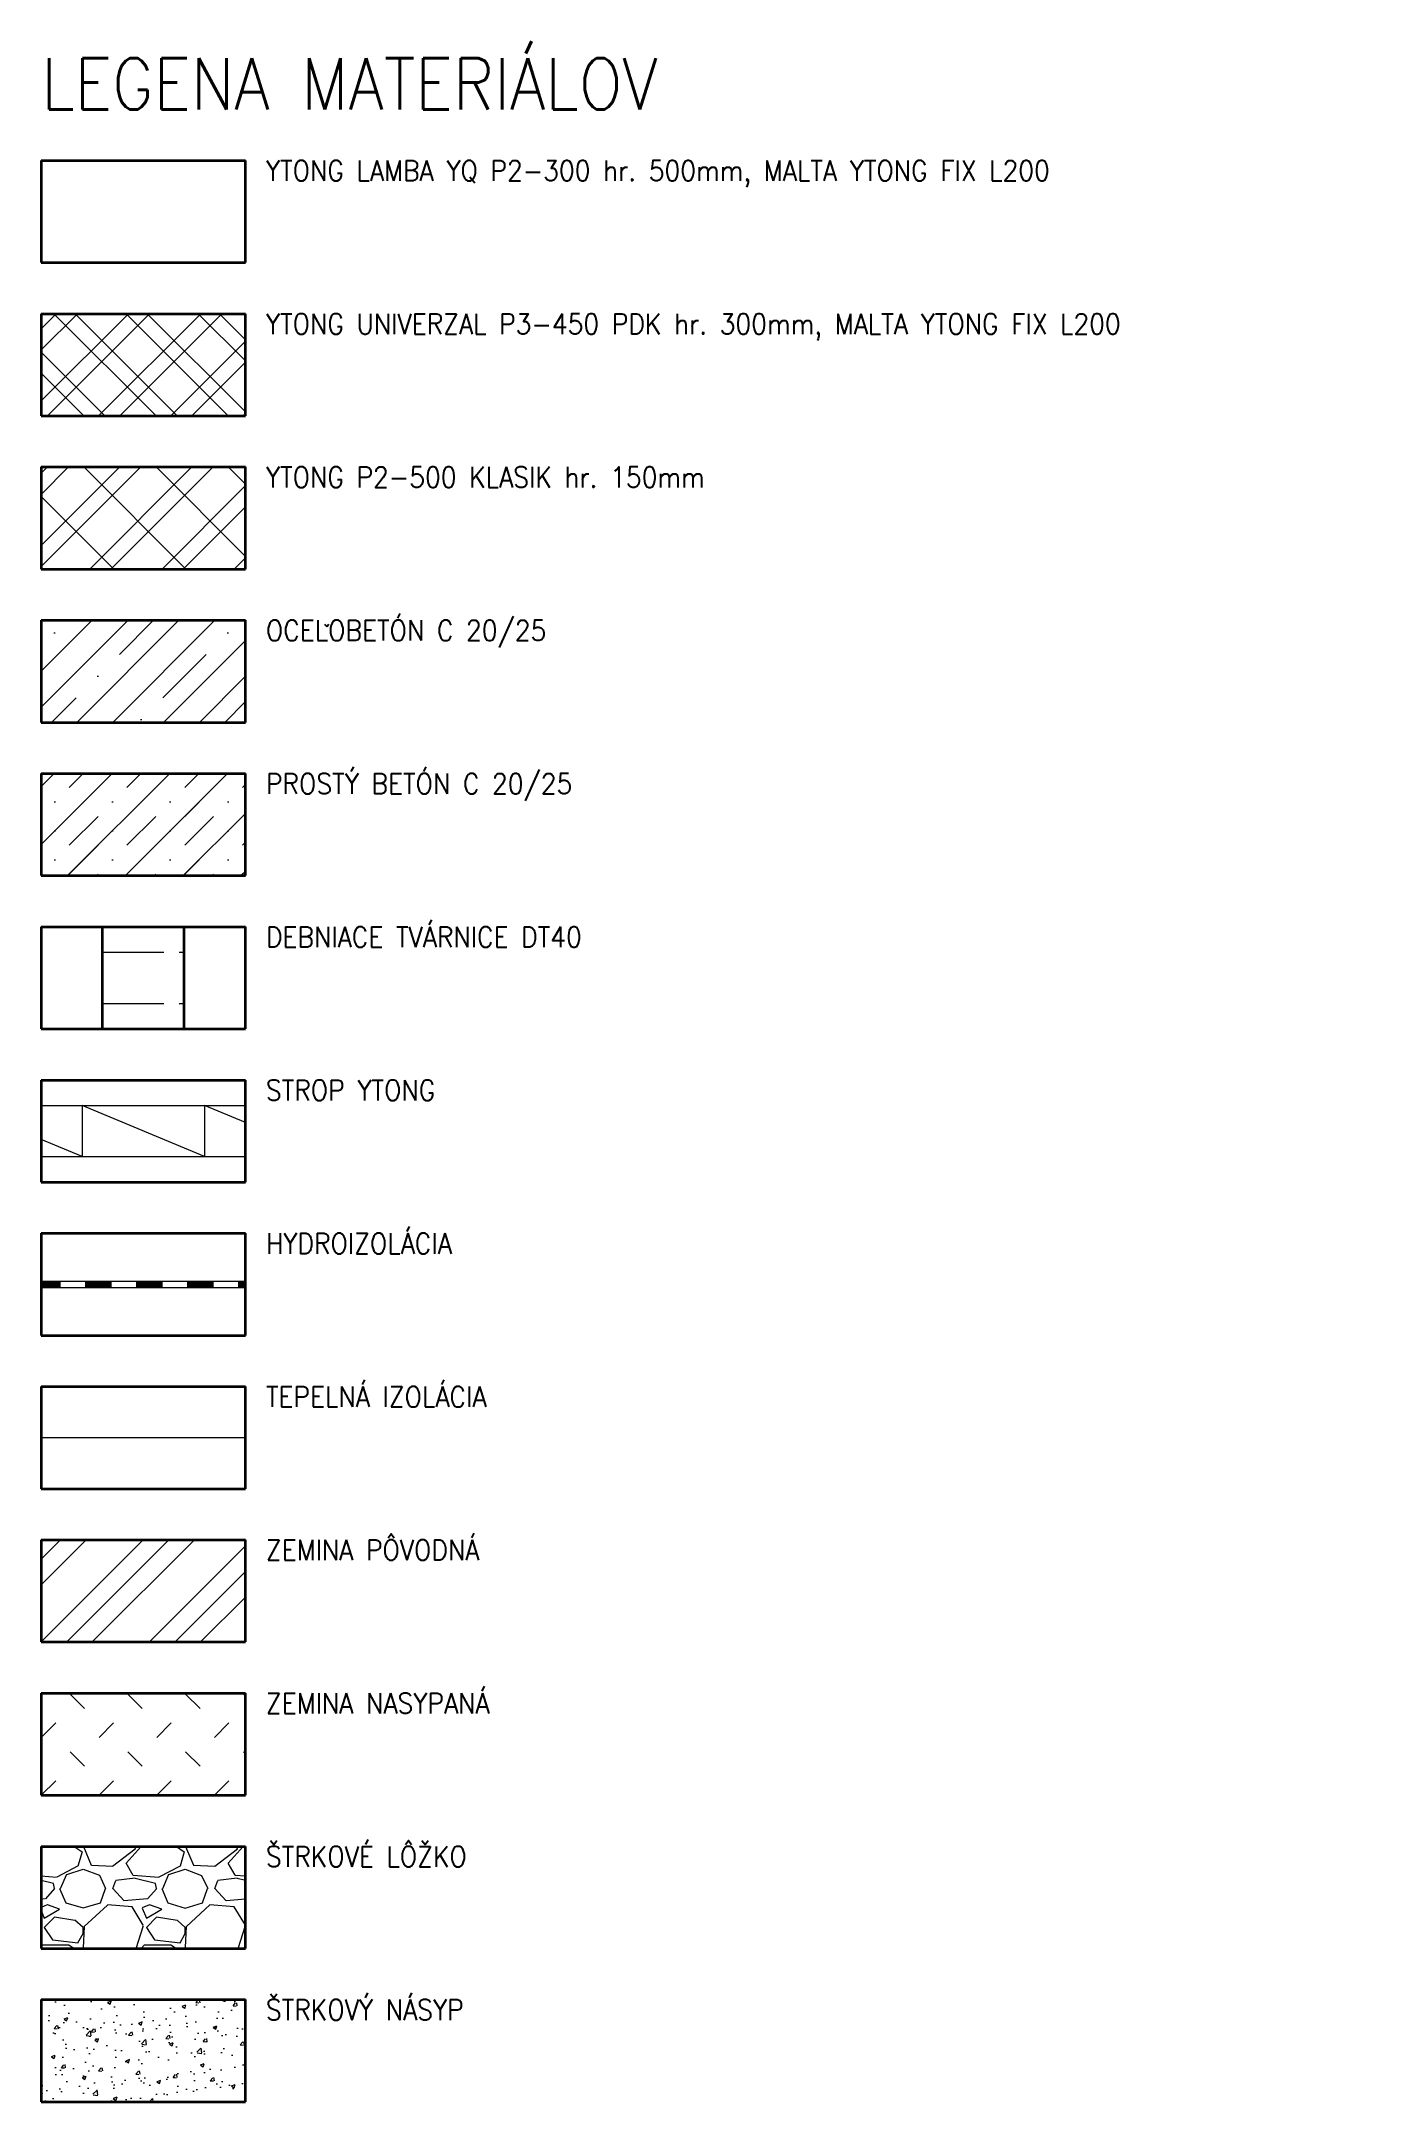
# Model space of a CAD drawing. Header units: millimetres. Extents: x 9557 to 76822, y 14597 to 67378.
# Drawn here: x 9557.4 to 9687.2, y 54424.6 to 54626.2 of the extents above; entities that cross this region are included whole.
import ezdxf

# ---------------------------------------------------------------- set-up
doc = ezdxf.new("R2010")
doc.units = ezdxf.units.MM
doc.linetypes.add('ACAD_ISO02W100', pattern=[15, 12, -3])
for name, color, linetype, lineweight in [('0.18', 51, 'Continuous', 18), ('0.25', 7, 'Continuous', 25), ('0.35', 6, 'Continuous', 35), ('0.6', 10, 'Continuous', 60)]:
    doc.layers.add(name, color=color, linetype=linetype, lineweight=lineweight)
doc.styles.add('MyTextStyle', font='romans.shx', dxfattribs={"width": 0.9})
doc.linetypes.add('TEPELNAIZOLACIA', pattern='A,0.004,[1,tepelnaizolacia,S=1,R=360,X=0,Y=0],-400', length=400.004)

msp = doc.modelspace()

# ---------------------------------------------------------------- texts
at = {"layer": '0.25', "ltscale": 2, "char_height": 2, "attachment_point": 1, "style": 'MyTextStyle'}
for s, heights, insert in [('YTONG LAMBA YQ P2-300 {\\Fromans|c238;hr}. 500{\\Fromans|c238;mm}, MALTA YTONG FIX L200', [2.37], (9579.37, 54614.57)), ('YTONG UNIVERZAL P3-450 PDK {\\Fromans|c238;hr}. 300{\\Fromans|c238;mm}, MALTA YTONG FIX L200', [0], (9579.37, 54599.57)), ('YTONG P2-500 KLASIK {\\Fromans|c238;hr}. 150{\\Fromans|c238;mm}', [0], (9579.37, 54584.57)), ('{\\FROMANS|C238;HYDROIZOLÁCIA}', [4.31], (9579.37, 54509.57)), ('{\\FROMANS|C238;TEPELNÁ IZOLÁCIA}', [4.31], (9579.37, 54494.57))]:
    msp.add_mtext_dynamic_manual_height_columns(s, width=106.8, gutter_width=10, heights=heights, dxfattribs=dict(at, insert=insert))
at = {"layer": '0.6', "ltscale": 2, "insert": (9557.37, 54619.57), "char_height": 5, "attachment_point": 7, "style": 'MyTextStyle'}
msp.add_mtext_dynamic_manual_height_columns('{\\Fromans|c238;LEGENA MATERIÁLOV}', width=68.8978, gutter_width=10, heights=[0], dxfattribs=at)

# ---------------------------------------------------------------- hatches: boundary and pattern name
at = {"layer": '0.18'}
h = msp.add_hatch(dxfattribs=at)
h.set_pattern_fill('MURIVOVYSOKAPEVNOST', color=256, scale=5, pattern_type=2)
h.set_pattern_definition([(45, (8920.8613, 54383.7814), (0, 7.071068), []), (45, (8925.8613, 54383.7814), (0, 7.071068), []), (135, (8920.8613, 54383.7814), (-7.071068, 6e-16), []), (135, (8925.8613, 54383.7814), (-7.071068, 6e-16), [])])
h.paths.add_polyline_path([(9577.37, 54589.57), (9577.37, 54599.57), (9557.37, 54599.57), (9557.37, 54589.57)])
at = {"layer": '0.18', "ltscale": 2}
h = msp.add_hatch(dxfattribs=at)
h.set_pattern_fill('MURIVOSTREDNAPEVNOST', color=256, scale=5, pattern_type=2)
h.set_pattern_definition([(45, (8920.8613, 54383.7814), (0, 7.071068), []), (45, (8925.8613, 54383.7814), (0, 7.071068), []), (135, (8920.8613, 54383.7814), (-7.071068, 6e-16), [])])
h.paths.add_polyline_path([(9557.37, 54584.57), (9557.37, 54574.57), (9577.37, 54574.57), (9577.37, 54584.57)])
h = msp.add_hatch(dxfattribs=at)
h.set_pattern_fill('BETONSVYSTUZOU', color=256, scale=6, pattern_type=2)
h.set_pattern_definition([(45, (8926.8613, 54383.7814), (0, 8.48528), []), (45, (8932.8613, 54383.7814), (4.24264, 12.72792), [6, -3, 0, -3]), (45, (8938.8613, 54383.7814), (0, 8.48528), [])])
h.paths.add_polyline_path([(9557.37, 54569.57), (9557.37, 54559.57), (9577.37, 54559.57), (9577.37, 54569.57)])
at = {"layer": '0.18'}
h = msp.add_hatch(dxfattribs=at)
h.set_pattern_fill('BETONBEZVYSTUZE', color=256, scale=4, pattern_type=2)
h.set_pattern_definition([(45, (9765.4064, 53969.37), (0, 5.656854), []), (45, (9769.4064, 53973.3702), (0, 2.828427), [4, -2, 0, -2])])
h.paths.add_polyline_path([(9557.37, 54554.57), (9557.37, 54544.57), (9577.37, 54544.57), (9577.37, 54554.57)])
h = msp.add_hatch(dxfattribs=at)
h.set_pattern_fill('HYDROIZOLACIA', color=256, scale=0.01, pattern_type=2)
h.set_pattern_definition([(90, (11676.7265, 10810.756), (-5, 0.01), []), (90, (11676.7365, 10810.756), (-5, 0.01), []), (90, (11676.7465, 10810.756), (-5, 0.01), []), (90, (11676.7565, 10810.756), (-5, 0.01), []), (90, (11676.7665, 10810.756), (-5, 0.01), []), (90, (11676.7765, 10810.756), (-5, 0.01), []), (90, (11676.7865, 10810.756), (-5, 0.01), []), (90, (11676.7965, 10810.756), (-5, 0.01), []), (90, (11676.8065, 10810.756), (-5, 0.01), []), (90, (11676.8165, 10810.756), (-5, 0.01), []), (90, (11676.8265, 10810.756), (-5, 0.01), []), (90, (11676.8365, 10810.756), (-5, 0.01), []), (90, (11676.8465, 10810.756), (-5, 0.01), []), (90, (11676.8565, 10810.756), (-5, 0.01), []), (90, (11676.8665, 10810.756), (-5, 0.01), []), (90, (11676.8765, 10810.756), (-5, 0.01), []), (90, (11676.8865, 10810.756), (-5, 0.01), []), (90, (11676.8965, 10810.756), (-5, 0.01), []), (90, (11676.9065, 10810.756), (-5, 0.01), []), (90, (11676.9165, 10810.756), (-5, 0.01), []), (90, (11676.9265, 10810.756), (-5, 0.01), []), (90, (11676.9365, 10810.756), (-5, 0.01), []), (90, (11676.9465, 10810.756), (-5, 0.01), []), (90, (11676.9565, 10810.756), (-5, 0.01), []), (90, (11676.9665, 10810.756), (-5, 0.01), []), (90, (11676.9765, 10810.756), (-5, 0.01), []), (90, (11676.9865, 10810.756), (-5, 0.01), []), (90, (11676.9965, 10810.756), (-5, 0.01), []), (90, (11677.0065, 10810.756), (-5, 0.01), []), (90, (11677.0165, 10810.756), (-5, 0.01), []), (90, (11677.0265, 10810.756), (-5, 0.01), []), (90, (11677.0365, 10810.756), (-5, 0.01), []), (90, (11677.0465, 10810.756), (-5, 0.01), []), (90, (11677.0565, 10810.756), (-5, 0.01), []), (90, (11677.0665, 10810.756), (-5, 0.01), []), (90, (11677.0765, 10810.756), (-5, 0.01), []), (90, (11677.0865, 10810.756), (-5, 0.01), []), (90, (11677.0965, 10810.756), (-5, 0.01), []), (90, (11677.1065, 10810.756), (-5, 0.01), []), (90, (11677.1165, 10810.756), (-5, 0.01), []), (90, (11677.1265, 10810.756), (-5, 0.01), []), (90, (11677.1365, 10810.756), (-5, 0.01), []), (90, (11677.1465, 10810.756), (-5, 0.01), []), (90, (11677.1565, 10810.756), (-5, 0.01), []), (90, (11677.1665, 10810.756), (-5, 0.01), []), (90, (11677.1765, 10810.756), (-5, 0.01), []), (90, (11677.1865, 10810.756), (-5, 0.01), []), (90, (11677.1965, 10810.756), (-5, 0.01), []), (90, (11677.2065, 10810.756), (-5, 0.01), []), (90, (11677.2165, 10810.756), (-5, 0.01), []), (90, (11677.2265, 10810.756), (-5, 0.01), []), (90, (11677.2365, 10810.756), (-5, 0.01), []), (90, (11677.2465, 10810.756), (-5, 0.01), []), (90, (11677.2565, 10810.756), (-5, 0.01), []), (90, (11677.2665, 10810.756), (-5, 0.01), []), (90, (11677.2765, 10810.756), (-5, 0.01), []), (90, (11677.2865, 10810.756), (-5, 0.01), []), (90, (11677.2965, 10810.756), (-5, 0.01), []), (90, (11677.3065, 10810.756), (-5, 0.01), []), (90, (11677.3165, 10810.756), (-5, 0.01), []), (90, (11677.3265, 10810.756), (-5, 0.01), []), (90, (11677.3365, 10810.756), (-5, 0.01), []), (90, (11677.3465, 10810.756), (-5, 0.01), []), (90, (11677.3565, 10810.756), (-5, 0.01), []), (90, (11677.3665, 10810.756), (-5, 0.01), []), (90, (11677.3765, 10810.756), (-5, 0.01), []), (90, (11677.3865, 10810.756), (-5, 0.01), []), (90, (11677.3965, 10810.756), (-5, 0.01), []), (90, (11677.4065, 10810.756), (-5, 0.01), []), (90, (11677.4165, 10810.756), (-5, 0.01), []), (90, (11677.4265, 10810.756), (-5, 0.01), []), (90, (11677.4365, 10810.756), (-5, 0.01), []), (90, (11677.4465, 10810.756), (-5, 0.01), []), (90, (11677.4565, 10810.756), (-5, 0.01), []), (90, (11677.4665, 10810.756), (-5, 0.01), []), (90, (11677.4765, 10810.756), (-5, 0.01), []), (90, (11677.4865, 10810.756), (-5, 0.01), []), (90, (11677.4965, 10810.756), (-5, 0.01), []), (90, (11677.5065, 10810.756), (-5, 0.01), []), (90, (11677.5165, 10810.756), (-5, 0.01), []), (90, (11677.5265, 10810.756), (-5, 0.01), []), (90, (11677.5365, 10810.756), (-5, 0.01), []), (90, (11677.5465, 10810.756), (-5, 0.01), []), (90, (11677.5565, 10810.756), (-5, 0.01), []), (90, (11677.5665, 10810.756), (-5, 0.01), []), (90, (11677.5765, 10810.756), (-5, 0.01), []), (90, (11677.5865, 10810.756), (-5, 0.01), []), (90, (11677.5965, 10810.756), (-5, 0.01), []), (90, (11677.6065, 10810.756), (-5, 0.01), []), (90, (11677.6165, 10810.756), (-5, 0.01), []), (90, (11677.6265, 10810.756), (-5, 0.01), []), (90, (11677.6365, 10810.756), (-5, 0.01), []), (90, (11677.6465, 10810.756), (-5, 0.01), []), (90, (11677.6565, 10810.756), (-5, 0.01), []), (90, (11677.6665, 10810.756), (-5, 0.01), []), (90, (11677.6765, 10810.756), (-5, 0.01), []), (90, (11677.6865, 10810.756), (-5, 0.01), []), (90, (11677.6965, 10810.756), (-5, 0.01), []), (90, (11677.7065, 10810.756), (-5, 0.01), []), (90, (11677.7165, 10810.756), (-5, 0.01), []), (90, (11677.7265, 10810.756), (-5, 0.01), []), (90, (11677.7365, 10810.756), (-5, 0.01), []), (90, (11677.7465, 10810.756), (-5, 0.01), []), (90, (11677.7565, 10810.756), (-5, 0.01), []), (90, (11677.7665, 10810.756), (-5, 0.01), []), (90, (11677.7765, 10810.756), (-5, 0.01), []), (90, (11677.7865, 10810.756), (-5, 0.01), []), (90, (11677.7965, 10810.756), (-5, 0.01), []), (90, (11677.8065, 10810.756), (-5, 0.01), []), (90, (11677.8165, 10810.756), (-5, 0.01), []), (90, (11677.8265, 10810.756), (-5, 0.01), []), (90, (11677.8365, 10810.756), (-5, 0.01), []), (90, (11677.8465, 10810.756), (-5, 0.01), []), (90, (11677.8565, 10810.756), (-5, 0.01), []), (90, (11677.8665, 10810.756), (-5, 0.01), []), (90, (11677.8765, 10810.756), (-5, 0.01), []), (90, (11677.8865, 10810.756), (-5, 0.01), []), (90, (11677.8965, 10810.756), (-5, 0.01), []), (90, (11677.9065, 10810.756), (-5, 0.01), []), (90, (11677.9165, 10810.756), (-5, 0.01), []), (90, (11677.9265, 10810.756), (-5, 0.01), []), (90, (11677.9365, 10810.756), (-5, 0.01), []), (90, (11677.9465, 10810.756), (-5, 0.01), []), (90, (11677.9565, 10810.756), (-5, 0.01), []), (90, (11677.9665, 10810.756), (-5, 0.01), []), (90, (11677.9765, 10810.756), (-5, 0.01), []), (90, (11677.9865, 10810.756), (-5, 0.01), []), (90, (11677.9965, 10810.756), (-5, 0.01), []), (90, (11678.0065, 10810.756), (-5, 0.01), []), (90, (11678.0165, 10810.756), (-5, 0.01), []), (90, (11678.0265, 10810.756), (-5, 0.01), []), (90, (11678.0365, 10810.756), (-5, 0.01), []), (90, (11678.0465, 10810.756), (-5, 0.01), []), (90, (11678.0565, 10810.756), (-5, 0.01), []), (90, (11678.0665, 10810.756), (-5, 0.01), []), (90, (11678.0765, 10810.756), (-5, 0.01), []), (90, (11678.0865, 10810.756), (-5, 0.01), []), (90, (11678.0965, 10810.756), (-5, 0.01), []), (90, (11678.1065, 10810.756), (-5, 0.01), []), (90, (11678.1165, 10810.756), (-5, 0.01), []), (90, (11678.1265, 10810.756), (-5, 0.01), []), (90, (11678.1365, 10810.756), (-5, 0.01), []), (90, (11678.1465, 10810.756), (-5, 0.01), []), (90, (11678.1565, 10810.756), (-5, 0.01), []), (90, (11678.1665, 10810.756), (-5, 0.01), []), (90, (11678.1765, 10810.756), (-5, 0.01), []), (90, (11678.1865, 10810.756), (-5, 0.01), []), (90, (11678.1965, 10810.756), (-5, 0.01), []), (90, (11678.2065, 10810.756), (-5, 0.01), []), (90, (11678.2165, 10810.756), (-5, 0.01), []), (90, (11678.2265, 10810.756), (-5, 0.01), []), (90, (11678.2365, 10810.756), (-5, 0.01), []), (90, (11678.2465, 10810.756), (-5, 0.01), []), (90, (11678.2565, 10810.756), (-5, 0.01), []), (90, (11678.2665, 10810.756), (-5, 0.01), []), (90, (11678.2765, 10810.756), (-5, 0.01), []), (90, (11678.2865, 10810.756), (-5, 0.01), []), (90, (11678.2965, 10810.756), (-5, 0.01), []), (90, (11678.3065, 10810.756), (-5, 0.01), []), (90, (11678.3165, 10810.756), (-5, 0.01), []), (90, (11678.3265, 10810.756), (-5, 0.01), []), (90, (11678.3365, 10810.756), (-5, 0.01), []), (90, (11678.3465, 10810.756), (-5, 0.01), []), (90, (11678.3565, 10810.756), (-5, 0.01), []), (90, (11678.3665, 10810.756), (-5, 0.01), []), (90, (11678.3765, 10810.756), (-5, 0.01), []), (90, (11678.3865, 10810.756), (-5, 0.01), []), (90, (11678.3965, 10810.756), (-5, 0.01), []), (90, (11678.4065, 10810.756), (-5, 0.01), []), (90, (11678.4165, 10810.756), (-5, 0.01), []), (90, (11678.4265, 10810.756), (-5, 0.01), []), (90, (11678.4365, 10810.756), (-5, 0.01), []), (90, (11678.4465, 10810.756), (-5, 0.01), []), (90, (11678.4565, 10810.756), (-5, 0.01), []), (90, (11678.4665, 10810.756), (-5, 0.01), []), (90, (11678.4765, 10810.756), (-5, 0.01), []), (90, (11678.4865, 10810.756), (-5, 0.01), []), (90, (11678.4965, 10810.756), (-5, 0.01), []), (90, (11678.5065, 10810.756), (-5, 0.01), []), (90, (11678.5165, 10810.756), (-5, 0.01), []), (90, (11678.5265, 10810.756), (-5, 0.01), []), (90, (11678.5365, 10810.756), (-5, 0.01), []), (90, (11678.5465, 10810.756), (-5, 0.01), []), (90, (11678.5565, 10810.756), (-5, 0.01), []), (90, (11678.5665, 10810.756), (-5, 0.01), []), (90, (11678.5765, 10810.756), (-5, 0.01), []), (90, (11678.5865, 10810.756), (-5, 0.01), []), (90, (11678.5965, 10810.756), (-5, 0.01), []), (90, (11678.6065, 10810.756), (-5, 0.01), []), (90, (11678.6165, 10810.756), (-5, 0.01), []), (90, (11678.6265, 10810.756), (-5, 0.01), []), (90, (11678.6365, 10810.756), (-5, 0.01), []), (90, (11678.6465, 10810.756), (-5, 0.01), []), (90, (11678.6565, 10810.756), (-5, 0.01), []), (90, (11678.6665, 10810.756), (-5, 0.01), []), (90, (11678.6765, 10810.756), (-5, 0.01), []), (90, (11678.6865, 10810.756), (-5, 0.01), []), (90, (11678.6965, 10810.756), (-5, 0.01), []), (90, (11678.7065, 10810.756), (-5, 0.01), []), (90, (11678.7165, 10810.756), (-5, 0.01), []), (90, (11678.7265, 10810.756), (-5, 0.01), []), (90, (11678.7365, 10810.756), (-5, 0.01), []), (90, (11678.7465, 10810.756), (-5, 0.01), []), (90, (11678.7565, 10810.756), (-5, 0.01), []), (90, (11678.7665, 10810.756), (-5, 0.01), []), (90, (11678.7765, 10810.756), (-5, 0.01), []), (90, (11678.7865, 10810.756), (-5, 0.01), []), (90, (11678.7965, 10810.756), (-5, 0.01), []), (90, (11678.8065, 10810.756), (-5, 0.01), []), (90, (11678.8165, 10810.756), (-5, 0.01), []), (90, (11678.8265, 10810.756), (-5, 0.01), []), (90, (11678.8365, 10810.756), (-5, 0.01), []), (90, (11678.8465, 10810.756), (-5, 0.01), []), (90, (11678.8565, 10810.756), (-5, 0.01), []), (90, (11678.8665, 10810.756), (-5, 0.01), []), (90, (11678.8765, 10810.756), (-5, 0.01), []), (90, (11678.8865, 10810.756), (-5, 0.01), []), (90, (11678.8965, 10810.756), (-5, 0.01), []), (90, (11678.9065, 10810.756), (-5, 0.01), []), (90, (11678.9165, 10810.756), (-5, 0.01), []), (90, (11678.9265, 10810.756), (-5, 0.01), []), (90, (11678.9365, 10810.756), (-5, 0.01), []), (90, (11678.9465, 10810.756), (-5, 0.01), []), (90, (11678.9565, 10810.756), (-5, 0.01), []), (90, (11678.9665, 10810.756), (-5, 0.01), []), (90, (11678.9765, 10810.756), (-5, 0.01), []), (90, (11678.9865, 10810.756), (-5, 0.01), []), (90, (11678.9965, 10810.756), (-5, 0.01), []), (90, (11679.0065, 10810.756), (-5, 0.01), []), (90, (11679.0165, 10810.756), (-5, 0.01), []), (90, (11679.0265, 10810.756), (-5, 0.01), []), (90, (11679.0365, 10810.756), (-5, 0.01), []), (90, (11679.0465, 10810.756), (-5, 0.01), []), (90, (11679.0565, 10810.756), (-5, 0.01), []), (90, (11679.0665, 10810.756), (-5, 0.01), []), (90, (11679.0765, 10810.756), (-5, 0.01), []), (90, (11679.0865, 10810.756), (-5, 0.01), []), (90, (11679.0965, 10810.756), (-5, 0.01), []), (90, (11679.1065, 10810.756), (-5, 0.01), []), (90, (11679.1165, 10810.756), (-5, 0.01), []), (90, (11679.1265, 10810.756), (-5, 0.01), []), (90, (11679.1365, 10810.756), (-5, 0.01), []), (90, (11679.1465, 10810.756), (-5, 0.01), []), (90, (11679.1565, 10810.756), (-5, 0.01), []), (90, (11679.1665, 10810.756), (-5, 0.01), []), (90, (11679.1765, 10810.756), (-5, 0.01), []), (90, (11679.1865, 10810.756), (-5, 0.01), []), (90, (11679.1965, 10810.756), (-5, 0.01), []), (90, (11679.2065, 10810.756), (-5, 0.01), []), (90, (11679.2165, 10810.756), (-5, 0.01), [])])
h.paths.add_polyline_path([(9557.37, 54504.87), (9557.37, 54504.27), (9577.37, 54504.27), (9577.37, 54504.87)])
h = msp.add_hatch(dxfattribs=at)
h.set_pattern_fill('ZEMINAPOVODNA', color=256, scale=2.5, pattern_type=2)
h.set_pattern_definition([(45, (9557.368, 54469.5704), (0, 10.6066), []), (45, (9559.868, 54469.5704), (0, 10.6066), []), (45, (9562.368, 54469.5704), (0, 10.6066), [])])
h.paths.add_polyline_path([(9557.37, 54479.57), (9557.37, 54469.57), (9577.37, 54469.57), (9577.37, 54479.57)])
h = msp.add_hatch(dxfattribs=at)
h.set_pattern_fill('ZEMINANASYPANA', color=256, scale=2, pattern_type=2)
h.set_pattern_definition([(45, (9557.3682, 54454.5704), (0, 5.65685), [2, -6]), (135, (9561.6102, 54457.399), (-5.6569, 4e-16), [2, -6])])
h.paths.add_polyline_path([(9557.37, 54464.57), (9557.37, 54454.57), (9577.37, 54454.57), (9577.37, 54464.57)])
h = msp.add_hatch(dxfattribs=at)
h.set_pattern_fill('GRAVEL', color=256, scale=10)
h.set_pattern_definition([(228.01279, (9768.6064, 53915.37015), (-80, -90), [1.34536, -133.19088]), (184.96974, (9767.7064, 53914.37015), (120, 10), [2.30868, -228.55925]), (132.51045, (9765.4064, 53914.17015), (100, -110), [1.62788, -161.16033]), (267.27369, (9761.5064, 53911.67015), (10, 200), [2.10238, -208.13558]), (292.83365, (9761.4064, 53909.57015), (-50, 120), [2.06155, -204.09373]), (357.27369, (9762.2064, 53907.67015), (-200, 10), [2.10238, -208.13558]), (37.69424, (9764.3064, 53907.57015), (-130, -100), [2.78029, -275.24849]), (72.25533, (9766.5064, 53909.27015), (70, 220), [2.62488, -259.86321]), (121.42957, (9767.3064, 53911.77015), (-80, 130), [2.1095, -208.84073]), (175.23636, (9766.2064, 53913.57015), (110, -10), [2.40832, -118.00763]), (222.39744, (9763.8064, 53913.77015), (-120, -110), [3.11448, -308.33375]), (138.81407, (9771.4064, 53911.57015), (-70, 60), [1.06301, -105.23845]), (171.46923, (9770.6064, 53912.27015), (130, -20), [2.02237, -200.21511]), (225, (9768.6064, 53912.57), (-1e-15, -10), [1.41421, -12.72793]), (203.1986, (9767.9064, 53913.7702), (50, 20), [0.76158, -75.39615]), (291.8014, (9767.2064, 53913.4702), (-10, 30), [1.07703, -52.77462]), (30.96376, (9767.6064, 53912.4702), (30, 20), [1.74929, -56.56023]), (161.56505, (9769.1064, 53913.37), (20, -10), [1.26491, -30.35787]), (16.38954, (9761.4064, 53913.47015), (100, 30), [1.772, -175.42845]), (70.34618, (9763.1064, 53913.97015), (-40, -110), [1.48661, -147.17408]), (293.1986, (9769.1064, 53915.3702), (-20, 50), [1.52315, -74.63458]), (343.61046, (9769.7064, 53913.97015), (-100, 30), [1.772, -175.42845]), (339.44395, (9761.4064, 53907.2702), (-50, 20), [1.7088, -83.73124]), (294.77514, (9763.0064, 53906.67015), (-50, 110), [1.43178, -141.74643]), (66.8014, (9769.2064, 53905.3702), (20, 50), [1.52315, -74.63458]), (17.35402, (9769.8064, 53906.77015), (-130, -40), [1.67631, -165.95424]), (69.44395, (9764.3064, 53905.3702), (-20, -50), [0.8544, -84.58564]), (101.30993, (9768.6064, 53905.3702), (-10, 40), [0.5099, -50.4803]), (165.96376, (9768.5064, 53905.8702), (30, -10), [2.06155, -39.1695]), (186.00901, (9766.5064, 53906.37015), (100, 10), [1.9105, -189.13923]), (303.69007, (9767.6064, 53911.5702), (-10, 20), [1.44222, -34.6133]), (353.15723, (9768.4064, 53910.37015), (170, -20), [2.51794, -249.27563]), (60.9454, (9770.9064, 53910.07015), (-40, -70), [1.02956, -101.92674]), (90, (9771.406, 53910.97), (-10, 10), [0.6, -9.4]), (120.25644, (9766.3064, 53906.67015), (40, -70), [1.38924, -137.5352]), (48.01279, (9765.6064, 53907.87015), (80, 90), [2.69072, -131.84552]), (0, (9767.406, 53909.87), (10, 10), [2.6, -7.4]), (325.30485, (9770.0064, 53909.87015), (100, -70), [1.58114, -156.53274]), (254.0546, (9771.3064, 53908.9702), (-10, -40), [1.45602, -71.34508]), (207.645975, (9770.9064, 53907.57015), (-190, -100), [2.37065, -234.69474]), (175.42608, (9768.8064, 53906.47015), (-130, 10), [2.50799, -248.29073])])
h.paths.add_polyline_path([(9577.37, 54439.57), (9577.37, 54449.57), (9557.37, 54449.57), (9557.37, 54439.57)])
h = msp.add_hatch(dxfattribs=at)
h.set_pattern_fill('AR-CONC', color=256, scale=0.02)
h.set_pattern_definition([(50, (11676.7265, 10805.756), (3.64369338, -0.31878171), [0.381, -4.191]), (355, (11676.7265, 10805.756), (-0.70486843, 3.8211369), [0.3048, -3.35281168]), (100.451445, (11677.03, 10805.7296), (2.93882494, 3.50235504), [0.32380018, -3.5618049]), (46.1842, (11676.7265, 10806.772), (5.4215808, -0.84084656), [0.5715, -6.2865]), (96.635558, (11677.178, 10806.702), (4.7480827, 4.9485225), [0.48570046, -5.34271216]), (351.184151, (11676.7265, 10806.772), (4.7480827, 4.9485225), [0.45719934, -5.02919464]), (21, (11677.2345, 10806.518), (3.03228783, -2.04530396), [0.381, -4.191]), (326, (11677.2345, 10806.518), (1.23604057, 3.68375932), [0.3048, -3.3528]), (71.451445, (11677.487, 10806.3477), (4.26832839, 1.63845538), [0.32380018, -3.56179875]), (37.5, (11676.7265, 10805.7561), (0.061772065, 1.691100777), [0, -3.31216, 0, -3.4036, 0, -3.3655]), (7.5, (11676.7265, 10805.7561), (1.33639325, 2.0036115), [0, -1.94056, 0, -3.23596, 0, -1.2827]), (327.5, (11675.5936, 10805.7561), (2.711811903, -0.11457488), [0, -1.27, 0, -3.9624, 0, -5.2578]), (317.5, (11675.0856, 10805.7561), (2.96258363, 0.50852982), [0, -1.651, 0, -2.63144, 0, -3.7338])])
h.paths.add_polyline_path([(9557.37, 54434.57), (9557.37, 54424.57), (9577.37, 54424.57), (9577.37, 54434.57)])

# ---------------------------------------------------------------- linework, layer by layer
at = {"layer": '0.18', "linetype": 'ACAD_ISO02W100', "ltscale": 0.5}
for p, q in [((9563.37, 54537.07), (9571.37, 54537.07)), ((9563.37, 54532.07), (9571.37, 54532.07))]:
    msp.add_line(p, q, dxfattribs=at)
at = {"layer": '0.18'}
for p, q in [((9573.37, 54517.07), (9561.37, 54522.07)), ((9561.37, 54522.07), (9561.37, 54517.07)), ((9573.37, 54522.07), (9573.37, 54517.07)), ((9561.37, 54517.07), (9557.37, 54518.74)), ((9557.37, 54517.07), (9577.37, 54517.07))]:
    msp.add_line(p, q, dxfattribs=at)
at = {"layer": '0.18', "ltscale": 0.125}
for p, q in [((9557.37, 54504.87), (9577.37, 54504.87)), ((9557.37, 54504.27), (9577.37, 54504.27))]:
    msp.add_line(p, q, dxfattribs=at)
at = {"layer": '0.18', "linetype": 'TEPELNAIZOLACIA', "ltscale": 0.01}
msp.add_line((9557.37, 54489.57), (9577.37, 54489.57), dxfattribs=at)
at = {"layer": '0.35', "ltscale": 2}
for p, q in [((9557.37, 54614.57), (9577.37, 54614.57)), ((9557.37, 54614.57), (9557.37, 54604.57)), ((9577.37, 54604.57), (9577.37, 54614.57)), ((9557.37, 54604.57), (9577.37, 54604.57)), ((9557.37, 54599.57), (9577.37, 54599.57)), ((9557.37, 54599.57), (9557.37, 54589.57)), ((9577.37, 54589.57), (9577.37, 54599.57)), ((9557.37, 54589.57), (9577.37, 54589.57)), ((9557.37, 54584.57), (9577.37, 54584.57)), ((9557.37, 54584.57), (9557.37, 54574.57)), ((9577.37, 54574.57), (9577.37, 54584.57)), ((9557.37, 54574.57), (9577.37, 54574.57)), ((9557.37, 54569.57), (9557.37, 54559.57)), ((9557.37, 54569.57), (9577.37, 54569.57)), ((9577.37, 54559.57), (9577.37, 54569.57)), ((9557.37, 54559.57), (9577.37, 54559.57)), ((9557.37, 54554.57), (9577.37, 54554.57)), ((9557.37, 54554.57), (9557.37, 54544.57)), ((9577.37, 54544.57), (9577.37, 54554.57)), ((9557.37, 54544.57), (9577.37, 54544.57)), ((9557.37, 54539.57), (9577.37, 54539.57)), ((9557.37, 54539.57), (9557.37, 54529.57)), ((9577.37, 54529.57), (9577.37, 54539.57)), ((9557.37, 54529.57), (9577.37, 54529.57)), ((9557.37, 54524.57), (9577.37, 54524.57)), ((9557.37, 54524.57), (9557.37, 54514.57)), ((9577.37, 54514.57), (9577.37, 54524.57)), ((9557.37, 54514.57), (9577.37, 54514.57)), ((9557.37, 54509.57), (9577.37, 54509.57)), ((9557.37, 54509.57), (9557.37, 54499.57)), ((9577.37, 54499.57), (9577.37, 54509.57)), ((9557.37, 54499.57), (9577.37, 54499.57)), ((9557.37, 54494.57), (9577.37, 54494.57)), ((9557.37, 54494.57), (9557.37, 54484.57)), ((9577.37, 54484.57), (9577.37, 54494.57)), ((9557.37, 54484.57), (9577.37, 54484.57)), ((9557.37, 54479.57), (9577.37, 54479.57)), ((9557.37, 54479.57), (9557.37, 54469.57)), ((9577.37, 54469.57), (9577.37, 54479.57)), ((9557.37, 54469.57), (9577.37, 54469.57)), ((9557.37, 54464.57), (9577.37, 54464.57)), ((9557.37, 54464.57), (9557.37, 54454.57)), ((9577.37, 54454.57), (9577.37, 54464.57)), ((9557.37, 54454.57), (9577.37, 54454.57)), ((9557.37, 54449.57), (9577.37, 54449.57)), ((9557.37, 54449.57), (9557.37, 54439.57)), ((9577.37, 54439.57), (9577.37, 54449.57)), ((9557.37, 54439.57), (9577.37, 54439.57)), ((9557.37, 54434.57), (9577.37, 54434.57)), ((9557.37, 54434.57), (9557.37, 54424.57)), ((9577.37, 54424.57), (9577.37, 54434.57)), ((9557.37, 54424.57), (9577.37, 54424.57))]:
    msp.add_line(p, q, dxfattribs=at)
at = {"layer": '0.35'}
for p, q in [((9563.37, 54529.57), (9563.37, 54539.57)), ((9571.37, 54529.57), (9571.37, 54539.57))]:
    msp.add_line(p, q, dxfattribs=at)

msp.set_redraw_order([(e.dxf.handle, doc.entitydb.next_handle()) for e in msp.query("TEXT MTEXT ATTDEF DIMENSION ARC_DIMENSION")])  # texts and dimensions are drawn at this point

# ---------------------------------------------------------------- next in the draw order: texts
at = {"layer": '0.25', "ltscale": 2, "char_height": 2, "attachment_point": 1, "style": 'MyTextStyle', "bg_fill": 2}
for s, heights, insert in [('{\\FROMANS|C238;OCELOBETÓN C 20/25}', [0], (9579.37, 54569.57)), ('PROSTÝ BETÓN C 20/25', [0], (9579.37, 54554.57)), ('DEBNIACE TVÁRNICE DT40', [0], (9579.37, 54539.57)), ('STROP YTONG', [0], (9579.37, 54524.57)), ('{\\FROMANS|C238;ZEMINA PÔVODNÁ}', [4.31], (9579.37, 54479.57)), ('{\\FROMANS|C238;ZEMINA NASYPANÁ}', [4.31], (9579.37, 54464.57)), ('{\\FROMANS|C238;ŠTRKOVÉ LÔŽKO}', [4.31], (9579.37, 54449.57)), ('ŠTRKOVÝ NÁSYP', [4.31], (9579.37, 54434.57))]:
    msp.add_mtext_dynamic_manual_height_columns(s, width=106.8, gutter_width=10, heights=heights, dxfattribs=dict(at, insert=insert))

# ---------------------------------------------------------------- next in the draw order: linework, layer by layer
at = {"layer": '0.18'}
for p, q in [((9557.37, 54522.07), (9577.37, 54522.07)), ((9577.37, 54520.4), (9573.37, 54522.07))]:
    msp.add_line(p, q, dxfattribs=at)
at = {"layer": '0.25'}
for p, q in [((9585.12, 54569.18), (9585.33, 54568.97)), ((9585.33, 54568.97), (9585.54, 54569.18))]:
    msp.add_line(p, q, dxfattribs=at)

doc.saveas('drawing.dxf')
